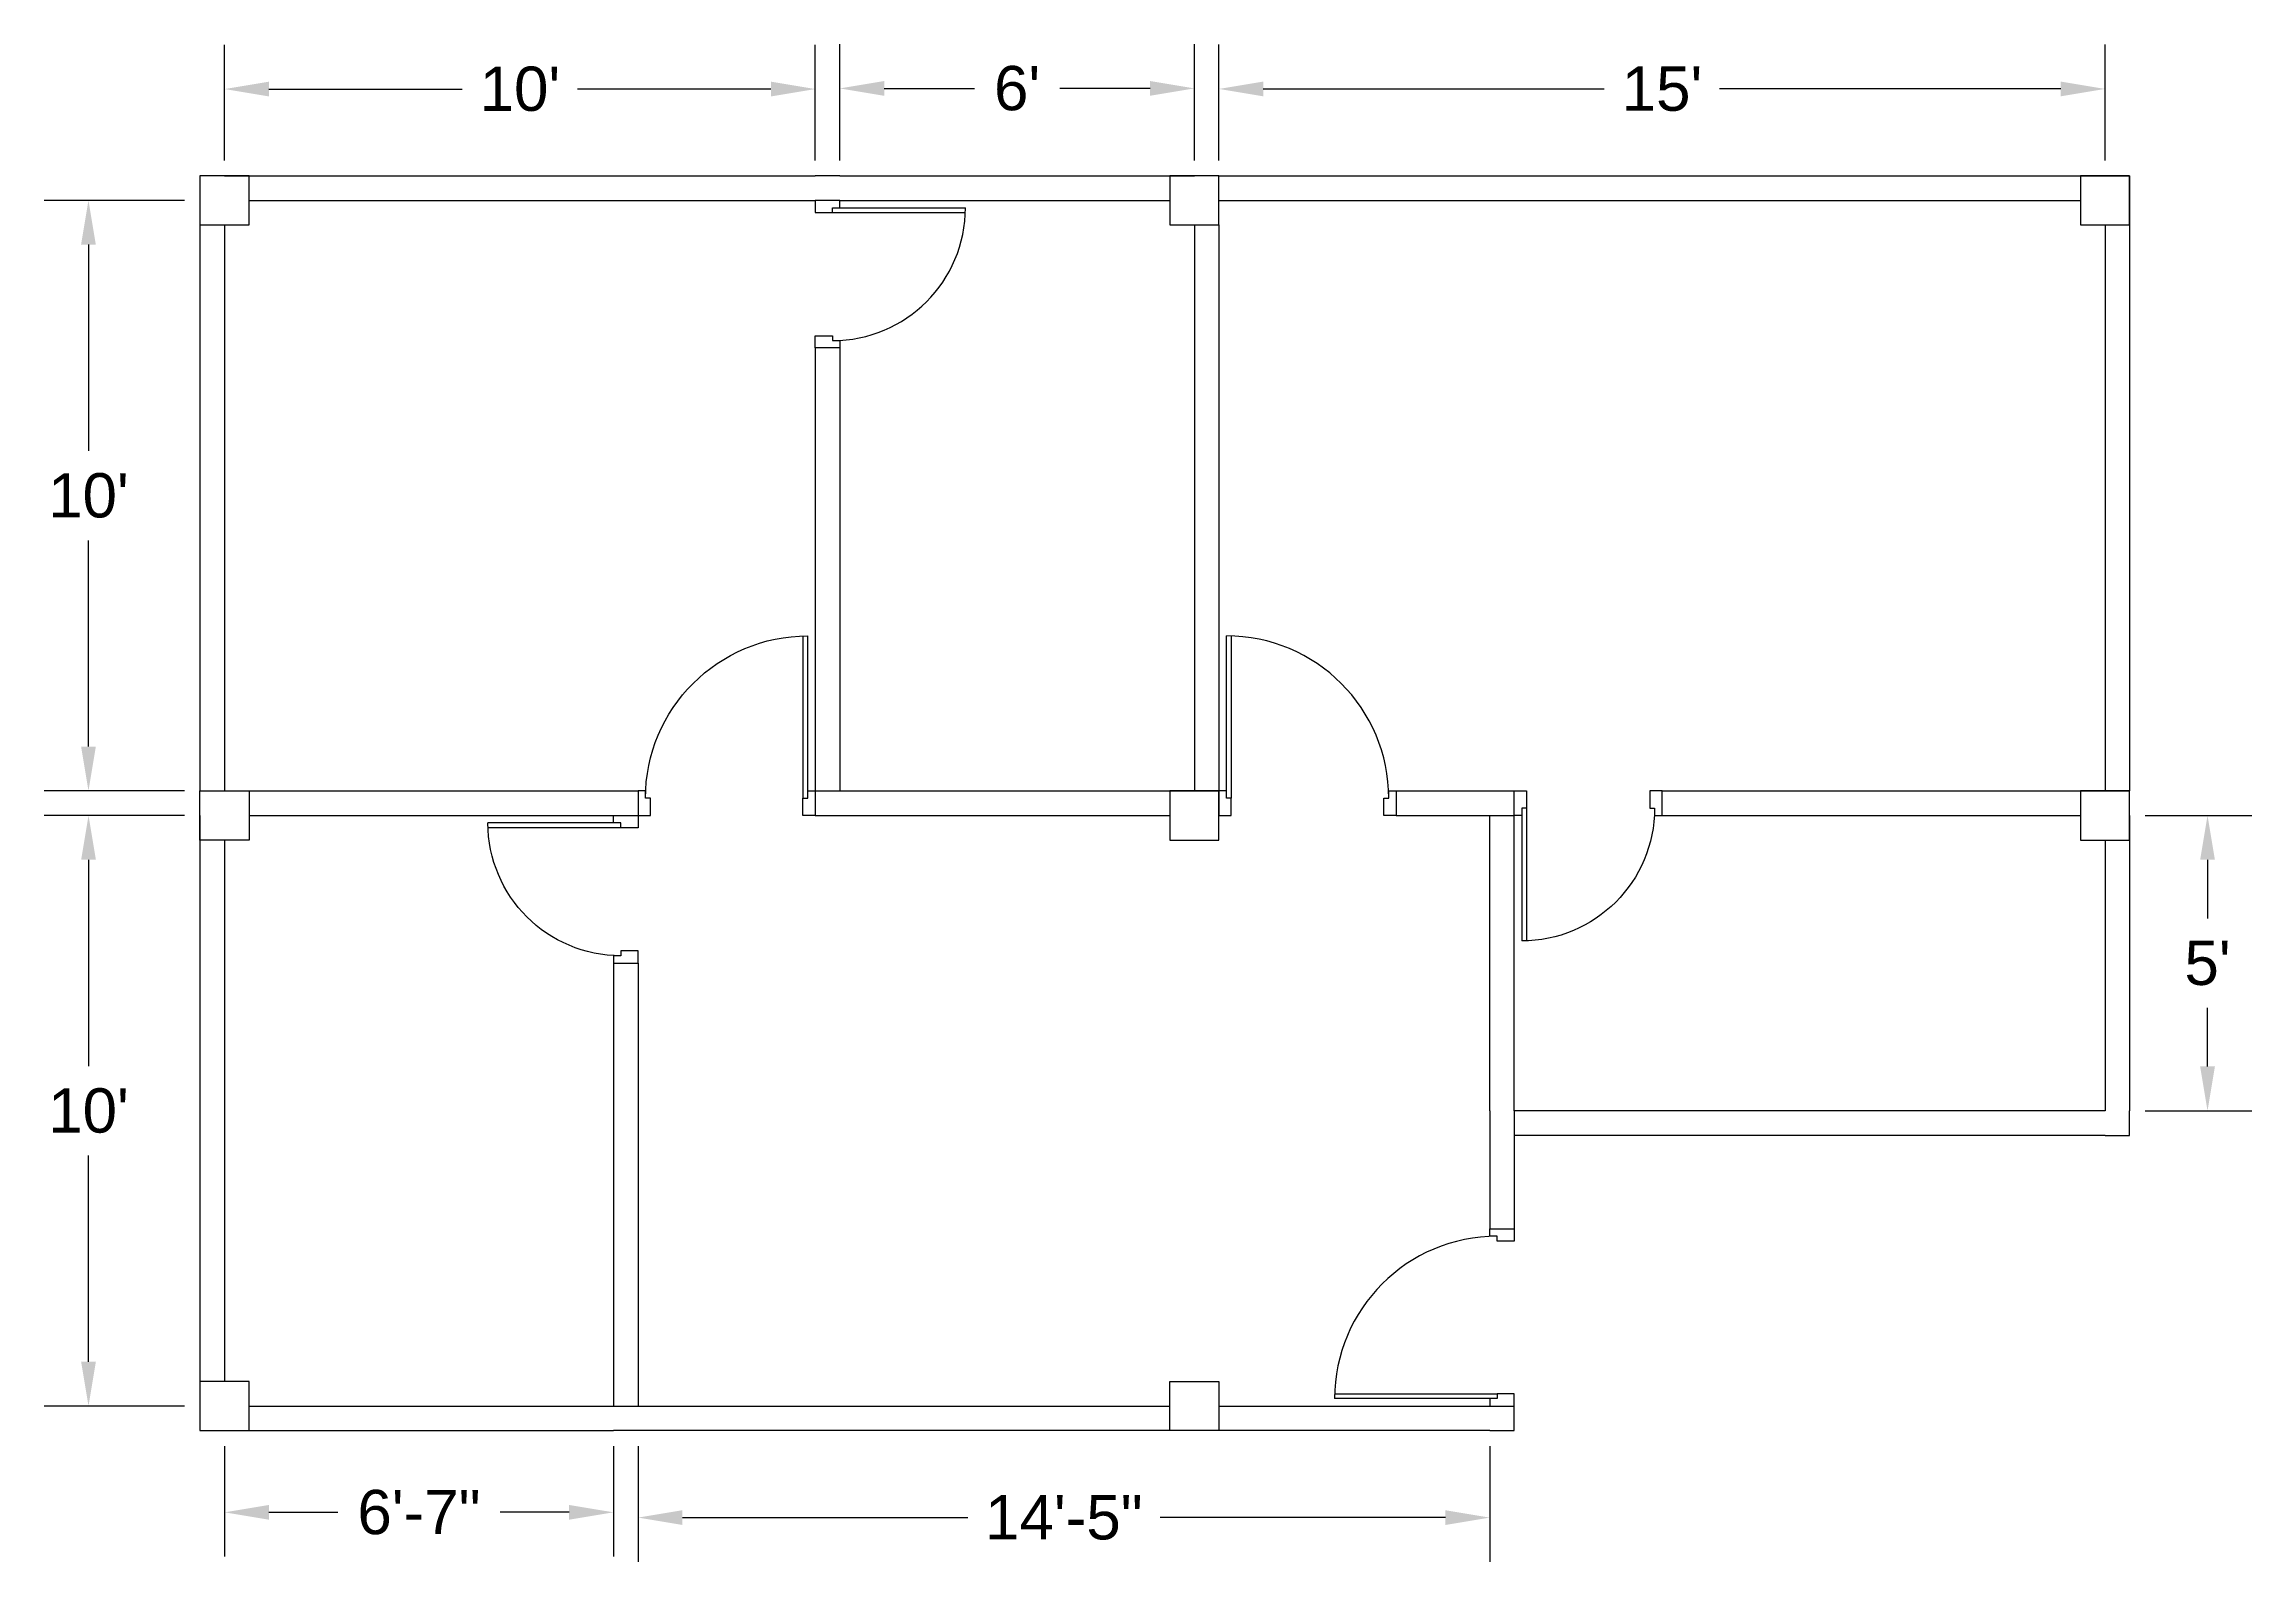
# Model space of a CAD drawing. Header units: inches. Extents: x 18 to 466, y 0 to 309.
import ezdxf

# ---------------------------------------------------------------- set-up
doc = ezdxf.new("R2010")
doc.units = ezdxf.units.IN
doc.header["$MEASUREMENT"] = 0
doc.styles.get("Standard").update_dxf_attribs({"font": 'arial.ttf'})
doc.dimstyles.new('Annotative', dxfattribs={"dimscale": 0, "dimtxt": 0.18, "dimasz": 0.18, "dimexe": 0.18, "dimexo": 0.0625, "dimgap": 0.09, "dimtad": 0, "dimtih": 1, "dimtoh": 1, "dimdec": 1, "dimzin": 0, "dimdsep": 46, "dimlunit": 4, "dimtxsty": 'Standard', "dimcen": 0.09, "dimadec": 0, "dimazin": 0, "dimtfac": 1, "dimtdec": 1, "dimtofl": 0, "dimtmove": 0, "dimatfit": 3, "dimfxl": 1, "dimtolj": 1, "dimtzin": 0, "dimarcsym": 0})

# ---------------------------------------------------------------- blocks, each defined once
blk = doc.blocks.new('36 inch Door')
for p, q in [((-3.5, 1.5), (-36.5, 1.5)), ((-36.48, 2.5), (-3.5, 2.5))]:
    blk.add_line(p, q)
for points in [[(0, 36), (0, 33.5), (-3.5, 33.5), (-3.5, 34.5), (-5, 34.5), (-5, 36), (0, 36)], [(0, 0), (0, 2.5), (-3.5, 2.5), (-3.5, 1.5), (-5, 1.5), (-5, 0), (0, 0)]]:
    blk.add_lwpolyline(points, close=True)
blk.add_arc((-3.5, 1.5), 33, 90, 180)
blk = doc.blocks.new('30 inch Door')
for p, q in [((-3.5, 1.5), (-30.5, 1.5)), ((-3.5, 2.5), (-30.48, 2.5))]:
    blk.add_line(p, q)
for points in [[(0, 30), (0, 27.5), (-3.5, 27.5), (-3.5, 28.5), (-5, 28.5), (-5, 30), (0, 30)], [(0, 0), (0, 2.5), (-3.5, 2.5), (-3.5, 1.5), (-5, 1.5), (-5, 0), (0, 0)]]:
    blk.add_lwpolyline(points, close=True)
blk.add_arc((-3.5, 1.5), 27, 90, 180)
blk = doc.blocks.new('*D25')
at = {"color": 0, "lineweight": -2}
for p, q in [((46.48, 276.85), (17.96, 276.85)), ((26.96, 267.85), (26.96, 225.94)), ((26.96, 165.85), (26.96, 207.75)), ((46.48, 156.85), (17.96, 156.85))]:
    blk.add_line(p, q, dxfattribs=at)
at = {"color": 0}
for points in [[(25.46, 267.85), (28.46, 267.85), (26.96, 276.85)], [(25.46, 165.85), (28.46, 165.85), (26.96, 156.85)]]:
    blk.add_solid(points, dxfattribs=at)
at = {"layer": 'Defpoints', "color": 0}
for p in [(49.61, 276.85), (26.96, 156.85), (49.61, 156.85)]:
    blk.add_point(p, dxfattribs=at)
at = {"color": 0, "insert": (26.96, 216.85), "char_height": 9, "attachment_point": 5}
blk.add_mtext("\\A1;10'", dxfattribs=at)
blk = doc.blocks.new('*D26')
at = {"color": 0, "lineweight": -2}
for p, q in [((46.48, 151.85), (17.97, 151.85)), ((26.97, 142.85), (26.97, 100.94)), ((26.97, 40.85), (26.97, 82.75)), ((46.48, 31.85), (17.97, 31.85))]:
    blk.add_line(p, q, dxfattribs=at)
at = {"color": 0}
for points in [[(25.47, 142.85), (28.47, 142.85), (26.97, 151.85)], [(25.47, 40.85), (28.47, 40.85), (26.97, 31.85)]]:
    blk.add_solid(points, dxfattribs=at)
at = {"layer": 'Defpoints', "color": 0}
for p in [(49.61, 151.85), (26.97, 31.85), (49.61, 31.85)]:
    blk.add_point(p, dxfattribs=at)
at = {"color": 0, "insert": (26.97, 91.85), "char_height": 9, "attachment_point": 5}
blk.add_mtext("\\A1;10'", dxfattribs=at)
blk = doc.blocks.new('*D27')
at = {"color": 0, "lineweight": -2}
for p, q in [((54.61, 284.97), (54.61, 308.47)), ((174.61, 284.97), (174.61, 308.47)), ((63.61, 299.47), (102.89, 299.47)), ((165.61, 299.47), (126.32, 299.47))]:
    blk.add_line(p, q, dxfattribs=at)
at = {"color": 0}
for points in [[(63.61, 300.97), (63.61, 297.97), (54.61, 299.47)], [(165.61, 300.97), (165.61, 297.97), (174.61, 299.47)]]:
    blk.add_solid(points, dxfattribs=at)
at = {"layer": 'Defpoints', "color": 0}
for p in [(174.61, 299.47), (54.61, 281.85), (174.61, 281.85)]:
    blk.add_point(p, dxfattribs=at)
at = {"color": 0, "insert": (114.61, 299.47), "char_height": 9, "attachment_point": 5}
blk.add_mtext("\\A1;10'", dxfattribs=at)
blk = doc.blocks.new('*D28')
at = {"color": 0, "lineweight": -2}
for p, q in [((179.61, 284.97), (179.61, 308.6)), ((251.61, 284.97), (251.61, 308.6)), ((188.61, 299.6), (206.94, 299.6)), ((242.61, 299.6), (224.27, 299.6))]:
    blk.add_line(p, q, dxfattribs=at)
at = {"color": 0}
for points in [[(188.61, 301.1), (188.61, 298.1), (179.61, 299.6)], [(242.61, 301.1), (242.61, 298.1), (251.61, 299.6)]]:
    blk.add_solid(points, dxfattribs=at)
at = {"layer": 'Defpoints', "color": 0}
for p in [(251.61, 299.6), (179.61, 281.85), (251.61, 281.85)]:
    blk.add_point(p, dxfattribs=at)
at = {"color": 0, "insert": (215.61, 299.6), "char_height": 9, "attachment_point": 5}
blk.add_mtext("\\A1;6'", dxfattribs=at)
blk = doc.blocks.new('*D29')
at = {"color": 0, "lineweight": -2}
for p, q in [((256.61, 284.97), (256.61, 308.49)), ((436.61, 284.97), (436.61, 308.49)), ((265.61, 299.49), (334.89, 299.49)), ((427.61, 299.49), (358.32, 299.49))]:
    blk.add_line(p, q, dxfattribs=at)
at = {"color": 0}
for points in [[(265.61, 300.99), (265.61, 297.99), (256.61, 299.49)], [(427.61, 300.99), (427.61, 297.99), (436.61, 299.49)]]:
    blk.add_solid(points, dxfattribs=at)
at = {"layer": 'Defpoints', "color": 0}
for p in [(436.61, 299.49), (256.61, 281.85), (436.61, 281.85)]:
    blk.add_point(p, dxfattribs=at)
at = {"color": 0, "insert": (346.61, 299.49), "char_height": 9, "attachment_point": 5}
blk.add_mtext("\\A1;15'", dxfattribs=at)
blk = doc.blocks.new('*D30')
at = {"color": 0, "lineweight": -2}
for p, q in [((444.73, 151.85), (466.43, 151.85)), ((457.43, 142.85), (457.43, 130.93)), ((457.43, 100.85), (457.43, 112.77)), ((444.73, 91.85), (466.43, 91.85))]:
    blk.add_line(p, q, dxfattribs=at)
at = {"color": 0}
for points in [[(455.93, 142.85), (458.93, 142.85), (457.43, 151.85)], [(455.93, 100.85), (458.93, 100.85), (457.43, 91.85)]]:
    blk.add_solid(points, dxfattribs=at)
at = {"layer": 'Defpoints', "color": 0}
for p in [(441.61, 151.85), (441.61, 91.85), (457.43, 91.85)]:
    blk.add_point(p, dxfattribs=at)
at = {"color": 0, "insert": (457.43, 121.85), "char_height": 9, "attachment_point": 5}
blk.add_mtext("\\A1;5'", dxfattribs=at)
blk = doc.blocks.new('*D31')
at = {"color": 0, "lineweight": -2}
for p, q in [((54.61, 23.72), (54.61, 1.25)), ((133.61, 23.72), (133.61, 1.25)), ((63.61, 10.25), (77.62, 10.25)), ((124.61, 10.25), (110.59, 10.25))]:
    blk.add_line(p, q, dxfattribs=at)
at = {"color": 0}
for points in [[(63.61, 11.75), (63.61, 8.75), (54.61, 10.25)], [(124.61, 11.75), (124.61, 8.75), (133.61, 10.25)]]:
    blk.add_solid(points, dxfattribs=at)
at = {"layer": 'Defpoints', "color": 0}
for p in [(54.61, 26.85), (133.61, 26.85), (133.61, 10.25)]:
    blk.add_point(p, dxfattribs=at)
at = {"color": 0, "insert": (94.11, 10.25), "char_height": 9, "attachment_point": 5}
blk.add_mtext('\\A1;6\'-7"', dxfattribs=at)
blk = doc.blocks.new('*D32')
at = {"color": 0, "lineweight": -2}
for p, q in [((138.61, 23.72), (138.61, 0.18)), ((311.61, 23.72), (311.61, 0.18)), ((147.61, 9.18), (205.57, 9.18)), ((302.61, 9.18), (244.64, 9.18))]:
    blk.add_line(p, q, dxfattribs=at)
at = {"color": 0}
for points in [[(147.61, 10.68), (147.61, 7.68), (138.61, 9.18)], [(302.61, 10.68), (302.61, 7.68), (311.61, 9.18)]]:
    blk.add_solid(points, dxfattribs=at)
at = {"layer": 'Defpoints', "color": 0}
for p in [(138.61, 26.85), (311.61, 26.85), (311.61, 9.18)]:
    blk.add_point(p, dxfattribs=at)
at = {"color": 0, "insert": (225.11, 9.18), "char_height": 9, "attachment_point": 5}
blk.add_mtext('\\A1;14\'-5"', dxfattribs=at)

msp = doc.modelspace()

# ---------------------------------------------------------------- linework, layer by layer
for p, q in [((54.61, 281.85), (174.61, 281.85)), ((179.61, 281.85), (174.61, 281.85)), ((179.61, 281.85), (251.61, 281.85)), ((256.61, 281.85), (436.61, 281.85)), ((436.61, 281.85), (441.61, 281.85)), ((441.61, 281.85), (441.61, 276.85)), ((49.61, 276.85), (49.61, 156.85)), ((59.61, 276.85), (174.61, 276.85)), ((179.61, 276.85), (174.61, 276.85)), ((179.61, 276.85), (246.61, 276.85)), ((256.61, 276.85), (431.61, 276.85)), ((441.61, 276.85), (441.61, 156.85)), ((54.61, 271.85), (54.61, 156.85)), ((251.61, 271.85), (251.61, 156.85)), ((256.61, 271.85), (256.61, 156.85)), ((436.61, 271.85), (436.61, 156.85)), ((174.61, 246.85), (174.61, 156.85)), ((179.61, 246.85), (179.61, 156.85)), ((49.61, 156.85), (59.61, 156.85)), ((59.61, 156.85), (138.61, 156.85)), ((174.61, 156.85), (256.61, 156.85)), ((292.61, 156.85), (316.61, 156.85)), ((346.61, 156.85), (431.61, 156.85)), ((431.61, 156.85), (441.61, 156.85)), ((49.61, 151.85), (49.61, 31.85)), ((59.61, 151.85), (138.61, 151.85)), ((174.61, 151.85), (246.61, 151.85)), ((292.61, 151.85), (311.61, 151.85)), ((311.61, 91.85), (311.61, 151.85)), ((311.61, 151.85), (316.61, 151.85)), ((316.61, 91.85), (316.61, 151.85)), ((346.61, 151.85), (431.61, 151.85)), ((441.61, 151.85), (441.61, 91.85)), ((54.61, 146.85), (54.61, 36.85)), ((436.61, 146.85), (436.61, 91.85)), ((133.61, 121.85), (133.61, 31.85)), ((138.61, 121.85), (138.61, 31.85)), ((311.61, 91.85), (311.61, 67.85)), ((436.61, 91.85), (316.61, 91.85)), ((316.61, 91.85), (316.61, 67.85)), ((441.61, 86.85), (441.61, 91.85)), ((436.61, 86.85), (316.61, 86.85)), ((436.61, 86.85), (441.61, 86.85)), ((59.61, 31.85), (246.61, 31.85)), ((256.61, 31.85), (311.61, 31.85)), ((316.61, 26.85), (316.61, 31.85)), ((54.61, 26.85), (133.61, 26.85)), ((138.61, 26.85), (133.61, 26.85)), ((311.61, 26.85), (138.61, 26.85)), ((311.61, 26.85), (316.61, 26.85))]:
    msp.add_line(p, q)
for points in [[(59.61, 281.85), (49.61, 281.85), (49.61, 271.85), (59.61, 271.85)], [(256.61, 281.85), (246.61, 281.85), (246.61, 271.85), (256.61, 271.85)], [(441.61, 281.85), (431.61, 281.85), (431.61, 271.85), (441.61, 271.85)], [(49.61, 156.85), (59.61, 156.85), (59.61, 146.85), (49.61, 146.85)], [(256.61, 156.85), (246.61, 156.85), (246.61, 146.85), (256.61, 146.85)], [(441.61, 156.85), (431.61, 156.85), (431.61, 146.85), (441.61, 146.85)], [(49.61, 26.85), (59.61, 26.85), (59.61, 36.85), (49.61, 36.85)], [(256.61, 26.85), (246.61, 26.85), (246.61, 36.85), (256.61, 36.85)]]:
    msp.add_lwpolyline(points, close=True)

# ---------------------------------------------------------------- block references
for name, p, rotation in [('30 inch Door', (174.61, 276.85), 180), ('36 inch Door', (256.61, 151.85), 270)]:
    msp.add_blockref(name, p, dxfattribs=dict(rotation=rotation))
at = {"xscale": -1}
for name, p, rotation in [('36 inch Door', (174.61, 151.85), 90), ('30 inch Door', (316.61, 156.85), 270), ('30 inch Door', (138.61, 151.85), 180)]:
    msp.add_blockref(name, p, dxfattribs=dict(at, rotation=rotation))
msp.add_blockref('36 inch Door', (316.61, 31.85))

# ---------------------------------------------------------------- dimensions: what is measured, and where the dimension line sits
for base, p1, p2, picture, middle in [((174.61, 299.47), (54.61, 281.85), (174.61, 281.85), '*D27', (114.61, 299.47)), ((251.61, 299.6), (179.61, 281.85), (251.61, 281.85), '*D28', (215.61, 299.6)), ((436.61, 299.49), (256.61, 281.85), (436.61, 281.85), '*D29', (346.61, 299.49)), ((133.61, 10.25), (54.61, 26.85), (133.61, 26.85), '*D31', (94.11, 10.25)), ((311.61, 9.18), (138.61, 26.85), (311.61, 26.85), '*D32', (225.11, 9.18))]:
    dim = msp.add_linear_dim(base=base, p1=p1, p2=p2, dimstyle='Annotative')
    dim.commit()
    dim.dimension.update_dxf_attribs({"geometry": picture, "text_midpoint": middle})
for base, p1, p2, picture, middle in [((26.96, 156.85), (49.61, 276.85), (49.61, 156.85), '*D25', (26.96, 216.85)), ((26.97, 31.85), (49.61, 151.85), (49.61, 31.85), '*D26', (26.97, 91.85)), ((457.43, 91.85), (441.61, 151.85), (441.61, 91.85), '*D30', (457.43, 121.85))]:
    dim = msp.add_linear_dim(base=base, p1=p1, p2=p2, angle=90, dimstyle='Annotative')
    dim.commit()
    dim.dimension.update_dxf_attribs({"geometry": picture, "text_midpoint": middle})

doc.saveas('drawing.dxf')
